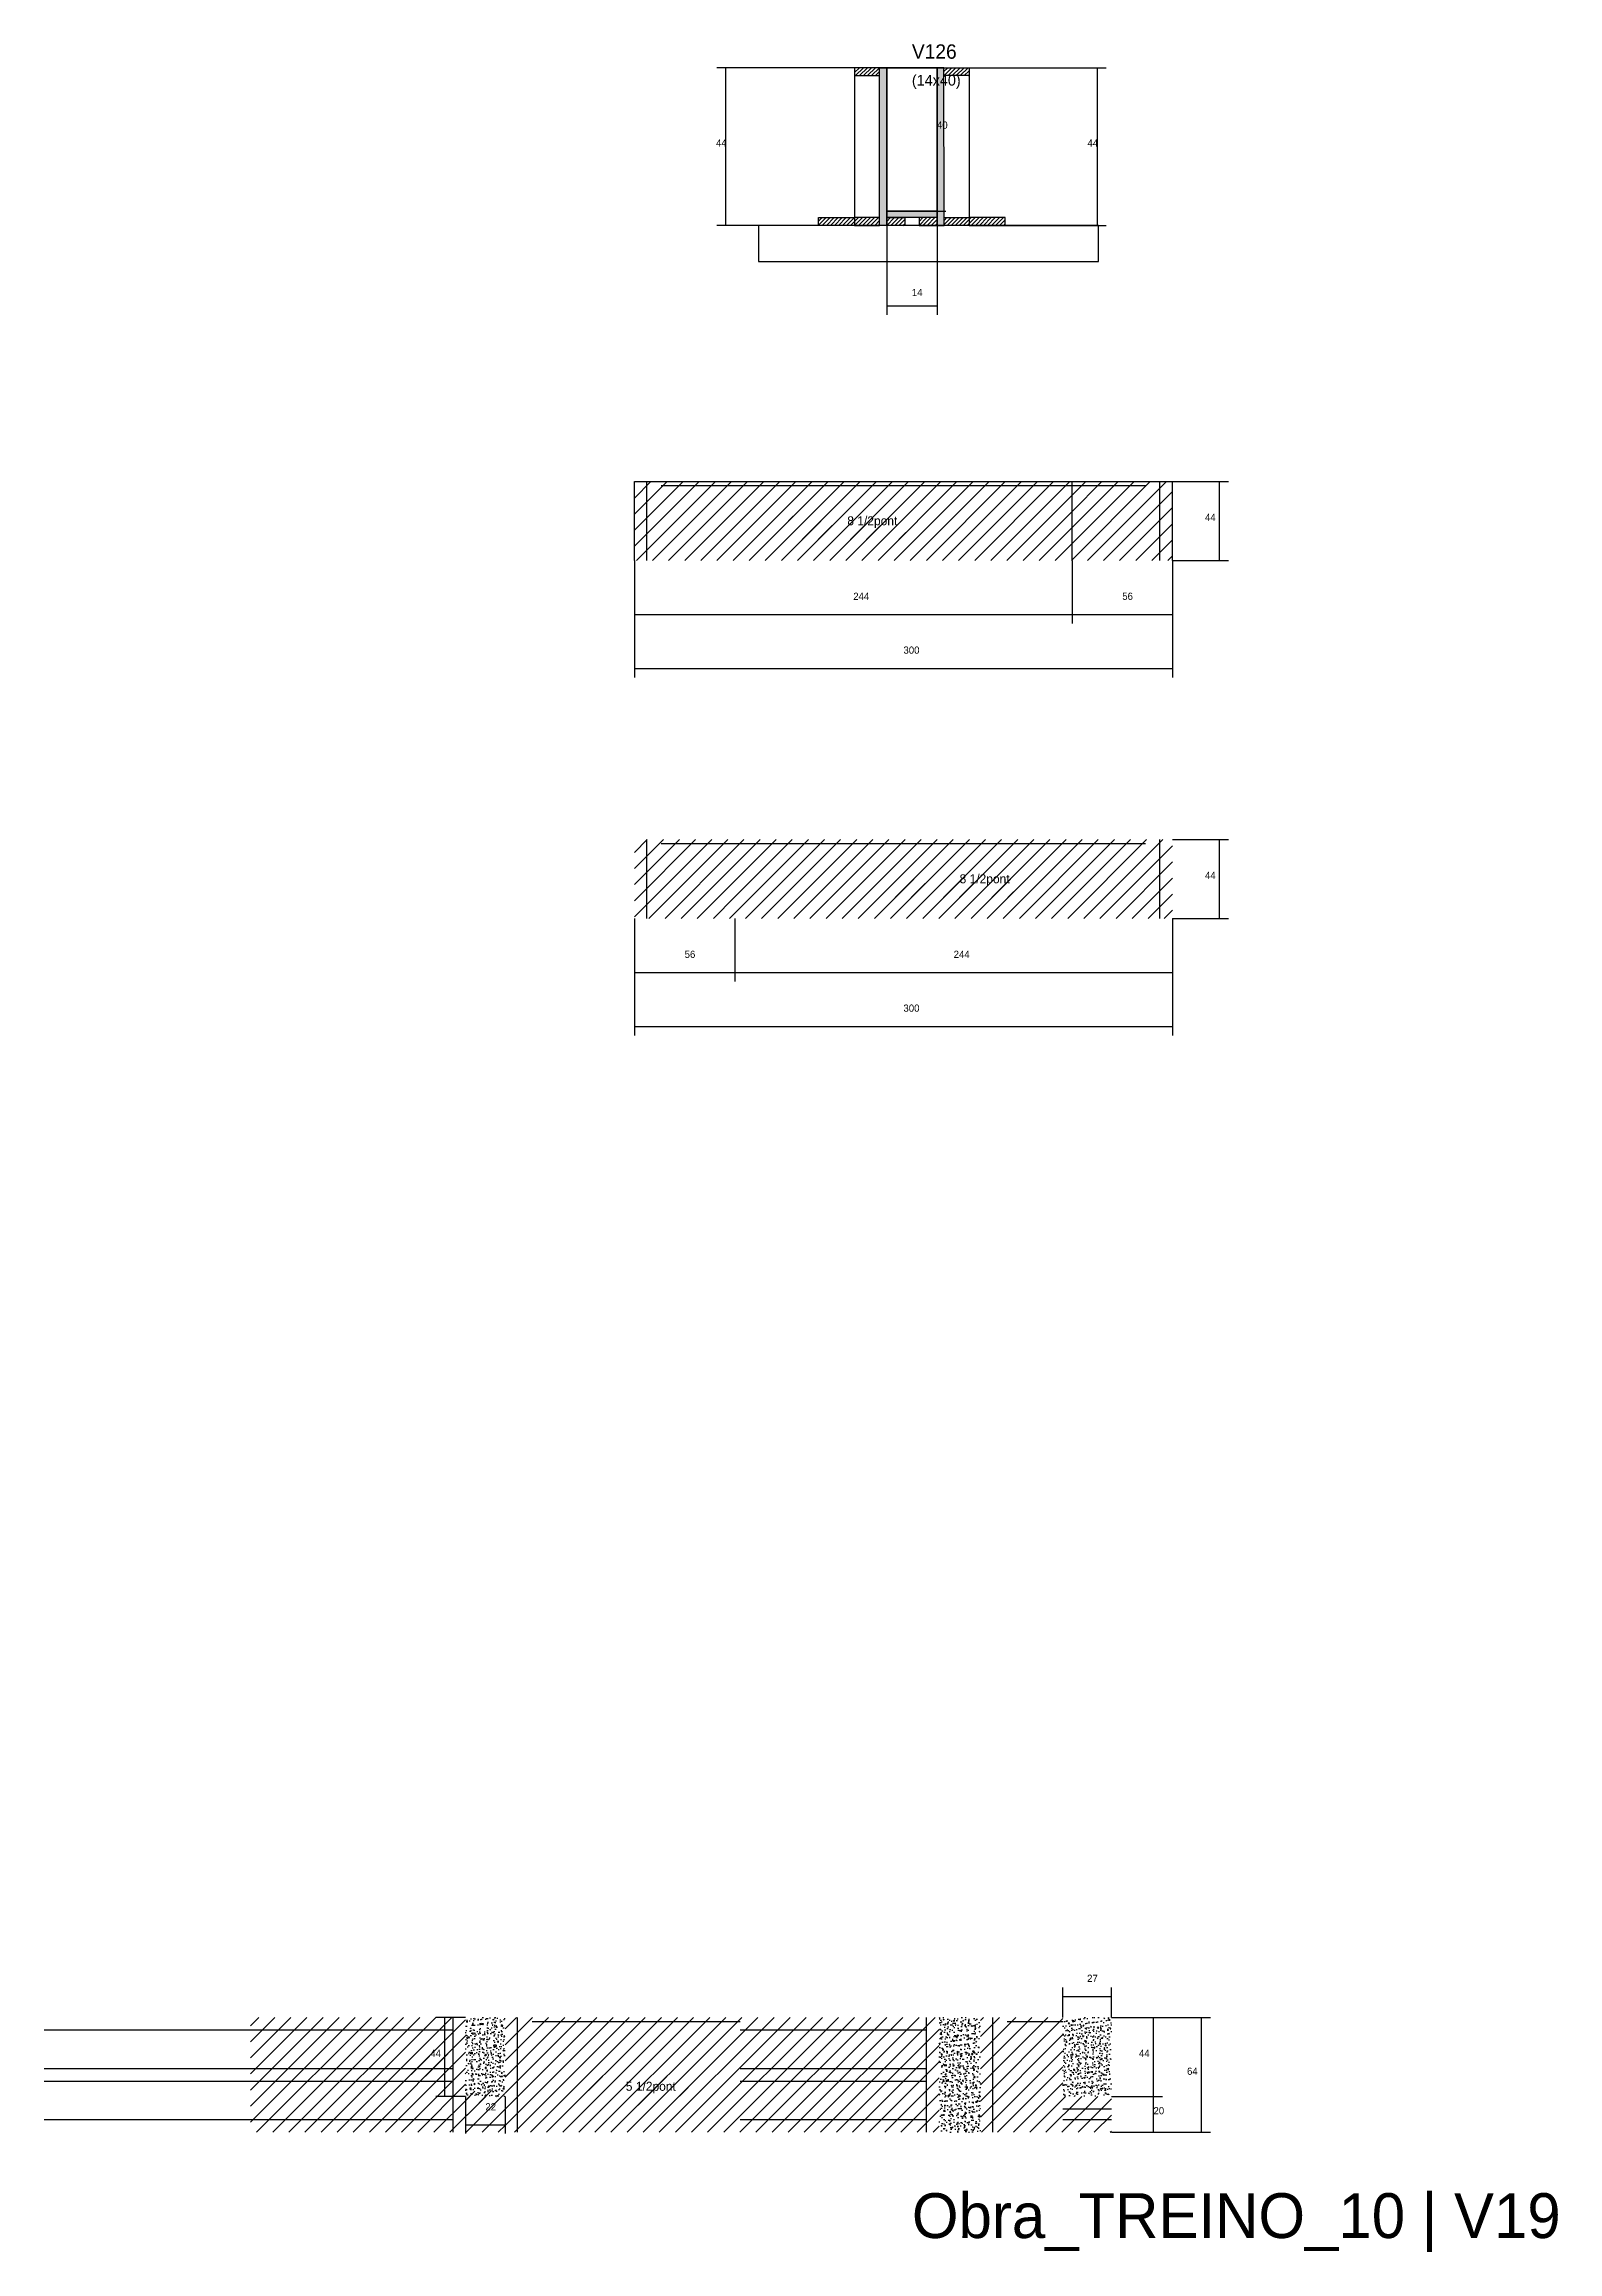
# Model space of a CAD drawing. Header units: metres. Extents: x -2848 to 22762, y -45195 to 1016.
# Drawn here: x 5916 to 6760, y -21018 to -19787 of the extents above; entities that cross this region are included whole.
import ezdxf

# ---------------------------------------------------------------- set-up
doc = ezdxf.new("R2010")
doc.units = ezdxf.units.M
for name, color, linetype in [('CONCRETO', 251, 'Continuous'), ('COTA', 4, 'Continuous'), ('Cota Seção (2x)', 4, 'Continuous'), ('Hachura', 253, 'Continuous'), ('LABEL_ID', 3, 'Continuous'), ('Madeira', 126, 'Continuous'), ('NOMENCLATURA', 7, 'Continuous'), ('Painéis', 200, 'Continuous'), ('SARR_2.2x7', 40, 'Continuous'), ('Texto Seção', 7, 'Continuous')]:
    doc.layers.add(name, color=color, linetype=linetype)

msp = doc.modelspace()

# ---------------------------------------------------------------- texts
at = {"layer": 'COTA'}
for s, p in [('44', (6290.8, -19844)), ('44', (6497.9, -19844)), ('14', (6400, -19927.3)), ('44', (6563.4, -20052.7)), ('244', (6367.3, -20096.7)), ('56', (6517.3, -20096.7)), ('300', (6395.3, -20126.7)), ('44', (6563.4, -20252.3)), ('56', (6273.3, -20296.3)), ('244', (6423.3, -20296.3)), ('300', (6395.3, -20326.3)), ('27', (6497.7, -20867.2)), ('44', (6131.5, -20909)), ('44', (6526.6, -20909)), ('64', (6553.4, -20919)), ('22', (6162.2, -20938.8)), ('20', (6534.7, -20941))]:
    msp.add_text(s, height=4, dxfattribs=at).set_placement(p)
at = {"layer": 'Cota Seção (2x)'}
msp.add_text('40', height=4, dxfattribs=at).set_placement((6414, -19834))
at = {"layer": 'LABEL_ID'}
msp.add_text('Obra_TREINO_10 | V19', height=25, dxfattribs=at).set_placement((6400, -21010))
at = {"layer": 'NOMENCLATURA'}
for s, p in [('8 1/2pont', (6364, -20055.1)), ('8 1/2pont', (6426.6, -20254.7)), ('5 1/2pont', (6240.5, -20927.9))]:
    msp.add_text(s, height=5, dxfattribs=at).set_placement(p)
at = {"layer": 'Texto Seção'}
for s, height, p in [('V126', 8, (6400, -19795)), ('(14x40)', 6, (6400, -19810))]:
    msp.add_text(s, height=height, dxfattribs=at).set_placement(p)

# ---------------------------------------------------------------- hatches: boundary and pattern name
at = {"layer": 'COTA'}
h = msp.add_hatch(dxfattribs=at)
h.set_pattern_fill('AR-CONC', scale=0.03)
h.paths.add_polyline_path([(6151.2, -20931), (6173.2, -20931), (6173.2, -20931), (6173.2, -20887), (6173.2, -20887), (6151.2, -20887), (6151.2, -20887), (6151.2, -20931)])
h = msp.add_hatch(dxfattribs=at)
h.set_pattern_fill('AR-CONC', scale=0.03)
h.paths.add_polyline_path([(6415.2, -20951), (6438.2, -20951), (6438.2, -20887), (6415.2, -20887)])
h = msp.add_hatch(dxfattribs=at)
h.set_pattern_fill('AR-CONC', scale=0.03)
h.paths.add_polyline_path([(6511.2, -20887), (6484.2, -20887), (6484.2, -20931), (6511.2, -20931)])
at = {"layer": 'Hachura'}
h = msp.add_hatch(dxfattribs=at)
h.set_pattern_fill('ANSI31', scale=0.5)
h.paths.add_polyline_path([(6382, -19804.4), (6382, -19800), (6382, -19800), (6368, -19800), (6368, -19800), (6368, -19804.4), (6368, -19804.4), (6382, -19804.4)])
h = msp.add_hatch(color=8, dxfattribs=at)
h.dxf.hatch_style = 1
h.paths.add_polyline_path([(6382, -19800), (6386, -19800), (6386, -19800), (6386, -19888), (6386, -19888), (6382, -19888), (6382, -19888), (6382, -19800)])
h = msp.add_hatch(color=8, dxfattribs=at)
h.dxf.hatch_style = 1
h.paths.add_polyline_path([(6417.9, -19800), (6413.9, -19800), (6413.9, -19800), (6414, -19888), (6414, -19888), (6418, -19888), (6418, -19888), (6417.9, -19800)])
h = msp.add_hatch(dxfattribs=at)
h.set_pattern_fill('ANSI31', scale=0.5)
h.paths.add_polyline_path([(6417.9, -19804.4), (6417.9, -19800), (6417.9, -19800), (6431.9, -19800), (6431.9, -19800), (6431.9, -19804.4), (6431.9, -19804.4), (6417.9, -19804.4)])
h = msp.add_hatch(dxfattribs=at)
h.set_pattern_fill('ANSI31', scale=0.5)
h.paths.add_polyline_path([(6348, -19888), (6348, -19883.6), (6348, -19883.6), (6368, -19883.6), (6368, -19883.6), (6368, -19888), (6368, -19888), (6348, -19888)])
h = msp.add_hatch(dxfattribs=at)
h.set_pattern_fill('ANSI31', scale=0.5)
h.paths.add_polyline_path([(6382, -19888), (6382, -19883.6), (6382, -19883.6), (6368, -19883.6), (6368, -19883.6), (6368, -19888), (6368, -19888), (6382, -19888)])
h = msp.add_hatch(color=8, dxfattribs=at)
h.dxf.hatch_style = 1
h.paths.add_polyline_path([(6386, -19883.6), (6386, -19880), (6386, -19880), (6414, -19880), (6414, -19880), (6414, -19883.6), (6414, -19883.6), (6386, -19883.6)])
h = msp.add_hatch(dxfattribs=at)
h.set_pattern_fill('ANSI31', scale=0.5)
h.paths.add_polyline_path([(6386, -19888), (6386, -19883.6), (6386, -19883.6), (6396, -19883.6), (6396, -19883.6), (6396, -19888), (6396, -19888), (6386, -19888)])
h = msp.add_hatch(dxfattribs=at)
h.set_pattern_fill('ANSI31', scale=0.5)
h.paths.add_polyline_path([(6414, -19888), (6414, -19883.6), (6414, -19883.6), (6404, -19883.6), (6404, -19883.6), (6404, -19888), (6404, -19888), (6414, -19888)])
h = msp.add_hatch(dxfattribs=at)
h.set_pattern_fill('ANSI31', scale=0.5)
h.paths.add_polyline_path([(6418, -19888), (6418, -19883.6), (6418, -19883.6), (6432, -19883.6), (6432, -19883.6), (6432, -19888), (6432, -19888), (6418, -19888)])
h = msp.add_hatch(dxfattribs=at)
h.set_pattern_fill('ANSI31', scale=0.5)
h.paths.add_polyline_path([(6452, -19888), (6452, -19883.6), (6452, -19883.6), (6432, -19883.6), (6432, -19883.6), (6432, -19888), (6432, -19888), (6452, -19888)])
h = msp.add_hatch(dxfattribs=at)
h.set_pattern_fill('ANSI31', scale=2)
h.paths.add_polyline_path([(6489.3, -20074.7), (6489.3, -20030.7), (6245.3, -20030.7), (6245.3, -20074.7)])
h = msp.add_hatch(dxfattribs=at)
h.set_pattern_fill('ANSI31', scale=2)
h.paths.add_polyline_path([(6545.3, -20074.7), (6545.3, -20030.7), (6489.3, -20030.7), (6489.3, -20074.7)])
h = msp.add_hatch(dxfattribs=at)
h.set_pattern_fill('ANSI31', scale=2)
h.paths.add_polyline_path([(6327.7, -20063.1), (6395.3, -20063.1), (6395.3, -20063.1), (6400.8, -20047.1), (6400.8, -20047.1), (6333.2, -20047.1), (6333.2, -20047.1), (6327.7, -20063.1)])
h = msp.add_hatch(dxfattribs=at)
h.set_pattern_fill('ANSI31', scale=2)
h.paths.add_polyline_path([(6245.3, -20230.3), (6245.3, -20274.3), (6301.3, -20274.3), (6301.3, -20230.3)])
h = msp.add_hatch(dxfattribs=at)
h.set_pattern_fill('ANSI31', scale=2)
h.paths.add_polyline_path([(6545.3, -20274.3), (6545.3, -20230.3), (6301.3, -20230.3), (6301.3, -20274.3)])
h = msp.add_hatch(dxfattribs=at)
h.set_pattern_fill('ANSI31', scale=2)
h.paths.add_polyline_path([(6390.2, -20262.7), (6457.9, -20262.7), (6457.9, -20262.7), (6463.4, -20246.7), (6463.4, -20246.7), (6395.7, -20246.7), (6395.7, -20246.7), (6390.2, -20262.7)])
h = msp.add_hatch(dxfattribs=at)
h.set_pattern_fill('ANSI31', scale=2)
h.paths.add_polyline_path([(6173.2, -20951), (6173.2, -20931), (6151.2, -20931), (6151.2, -20887), (6031.2, -20887), (6031.2, -20951)])
h = msp.add_hatch(dxfattribs=at)
h.set_pattern_fill('ANSI31', scale=2)
h.paths.add_polyline_path([(6415.2, -20951), (6415.2, -20887), (6173.2, -20887), (6173.2, -20951)])
h = msp.add_hatch(dxfattribs=at)
h.set_pattern_fill('ANSI31', scale=2)
h.paths.add_polyline_path([(6484.2, -20887), (6438.2, -20887), (6438.2, -20951), (6511.2, -20951), (6511.2, -20931), (6484.2, -20931)])
h = msp.add_hatch(dxfattribs=at)
h.set_pattern_fill('ANSI31', scale=2)
h.paths.add_polyline_path([(6141.3, -20919.8), (6141.3, -20897.6), (6141.3, -20897.6), (6120.8, -20897.6), (6120.8, -20897.6), (6120.8, -20919.8), (6120.8, -20919.8), (6141.3, -20919.8)])
h = msp.add_hatch(dxfattribs=at)
h.set_pattern_fill('ANSI31', scale=2)
h.paths.add_polyline_path([(6204.2, -20935.9), (6271.8, -20935.9), (6271.8, -20935.9), (6277.3, -20919.9), (6277.3, -20919.9), (6209.7, -20919.9), (6209.7, -20919.9), (6204.2, -20935.9)])
h = msp.add_hatch(dxfattribs=at)
h.set_pattern_fill('ANSI31', scale=2)
h.paths.add_polyline_path([(6152, -20948.7), (6173, -20948.7), (6173, -20948.7), (6173, -20928.1), (6173, -20928.1), (6152, -20928.1), (6152, -20928.1), (6152, -20948.7)])

# ---------------------------------------------------------------- linework, layer by layer
at = {"layer": 'CONCRETO'}
for points in [[(6386, -19800), (6386, -19800), (6386, -19800), (6386, -19800), (6414, -19800), (6414, -19800), (6414, -19800), (6414, -19880), (6386, -19880), (6386, -19800)], [(6386, -19880), (6414, -19880), (6414, -19800), (6386, -19800)]]:
    msp.add_lwpolyline(points, close=True, dxfattribs=at)
at = {"layer": 'COTA'}
for p, q in [((6386, -19800), (6291.3, -19800)), ((6296.3, -19888), (6296.3, -19800)), ((6431.9, -19800), (6508.4, -19800)), ((6503.4, -19888), (6503.4, -19800)), ((6348, -19888), (6291.3, -19888)), ((6386, -19883.6), (6386, -19937.8)), ((6414, -19883.6), (6414, -19937.8)), ((6452, -19888), (6508.4, -19888)), ((6386, -19932.8), (6414, -19932.8)), ((6545.3, -20030.7), (6576.5, -20030.7)), ((6571.5, -20074.7), (6571.5, -20030.7)), ((6245.3, -20074.7), (6245.3, -20139.9)), ((6245.3, -20074.7), (6245.3, -20109.8)), ((6489.3, -20074.7), (6489.3, -20109.8)), ((6489.3, -20074.7), (6489.3, -20109.8)), ((6545.3, -20074.7), (6545.3, -20139.9)), ((6545.3, -20074.7), (6545.3, -20109.8)), ((6545.3, -20074.7), (6576.5, -20074.7)), ((6245.3, -20104.8), (6489.3, -20104.8)), ((6489.3, -20104.8), (6545.3, -20104.8)), ((6245.3, -20134.9), (6545.3, -20134.9)), ((6545.3, -20230.3), (6576.5, -20230.3)), ((6571.5, -20274.3), (6571.5, -20230.3)), ((6245.3, -20274.3), (6245.3, -20339.5)), ((6245.3, -20274.3), (6245.3, -20309.4)), ((6301.3, -20274.3), (6301.3, -20309.4)), ((6301.3, -20274.3), (6301.3, -20309.4)), ((6545.3, -20274.3), (6545.3, -20339.5)), ((6545.3, -20274.3), (6545.3, -20309.4)), ((6545.3, -20274.3), (6576.5, -20274.3)), ((6245.3, -20304.4), (6301.3, -20304.4)), ((6301.3, -20304.4), (6545.3, -20304.4)), ((6245.3, -20334.5), (6545.3, -20334.5)), ((6484.2, -20887), (6484.2, -20870.3)), ((6511.2, -20887), (6511.2, -20870.3)), ((6151.2, -20887), (6134.6, -20887)), ((6139.6, -20931), (6139.6, -20887)), ((6484.2, -20875.3), (6511.2, -20875.3)), ((6511.2, -20887), (6539.7, -20887)), ((6511.2, -20887), (6566.5, -20887)), ((6534.7, -20931), (6534.7, -20887)), ((6561.5, -20951), (6561.5, -20887)), ((6151.2, -20931), (6134.6, -20931)), ((6151.2, -20931), (6151.2, -20951.8)), ((6173.2, -20931), (6173.2, -20951.8)), ((6511.2, -20931), (6539.7, -20931)), ((6511.2, -20931), (6539.7, -20931)), ((6534.7, -20951), (6534.7, -20931)), ((6151.2, -20946.8), (6173.2, -20946.8)), ((6511.2, -20951), (6539.7, -20951)), ((6511.2, -20951), (6566.5, -20951))]:
    msp.add_line(p, q, dxfattribs=at)
at = {"layer": 'Cota Seção (2x)'}
for p, q in [((6413.9, -19800), (6419, -19800)), ((6414, -19880), (6414, -19800)), ((6414, -19880), (6419, -19880))]:
    msp.add_line(p, q, dxfattribs=at)
at = {"layer": 'Madeira'}
for points in [[(6382, -19804.4), (6382, -19800), (6368, -19800), (6368, -19804.4)], [(6382, -19800), (6368, -19800), (6368, -19888), (6382, -19888)], [(6417.9, -19804.4), (6417.9, -19800), (6431.9, -19800), (6431.9, -19804.4)], [(6417.9, -19800), (6431.9, -19800), (6432, -19888), (6418, -19888)], [(6314.5, -19908), (6504.1, -19908), (6504.1, -19888), (6314.5, -19888)], [(6348, -19888), (6348, -19883.6), (6368, -19883.6), (6368, -19888)], [(6382, -19888), (6382, -19883.6), (6368, -19883.6), (6368, -19888)], [(6386, -19888), (6386, -19883.6), (6396, -19883.6), (6396, -19888)], [(6414, -19888), (6414, -19883.6), (6404, -19883.6), (6404, -19888)], [(6418, -19888), (6418, -19883.6), (6432, -19883.6), (6432, -19888)], [(6452, -19888), (6452, -19883.6), (6432, -19883.6), (6432, -19888)]]:
    msp.add_lwpolyline(points, close=True, dxfattribs=at)
at = {"layer": 'Painéis'}
for p, q in [((6386, -19888), (6386, -19800)), ((6414, -19888), (6414, -19800)), ((6386, -19880), (6414, -19880)), ((6386, -19883.6), (6386, -19880)), ((6414, -19883.6), (6414, -19880)), ((6245.3, -20030.7), (6545.3, -20030.7)), ((6245.3, -20074.7), (6245.3, -20030.7)), ((6489.3, -20074.7), (6489.3, -20030.7)), ((6545.3, -20074.7), (6545.3, -20030.7))]:
    msp.add_line(p, q, dxfattribs=at)
for points in [[(6382, -19800), (6386, -19800), (6386, -19888), (6382, -19888)], [(6417.9, -19800), (6413.9, -19800), (6414, -19888), (6418, -19888)], [(6386, -19883.6), (6386, -19880), (6414, -19880), (6414, -19883.6)]]:
    msp.add_lwpolyline(points, close=True, dxfattribs=at)
at = {"layer": 'SARR_2.2x7'}
for p, q in [((6252.3, -20074.7), (6252.3, -20030.7)), ((6260.3, -20032.9), (6489.3, -20032.9)), ((6489.3, -20032.9), (6530.3, -20032.9)), ((6538.3, -20074.7), (6538.3, -20030.7)), ((6252.3, -20274.3), (6252.3, -20230.3)), ((6260.3, -20232.5), (6301.3, -20232.5)), ((6301.3, -20232.5), (6530.3, -20232.5)), ((6538.3, -20274.3), (6538.3, -20230.3)), ((6144.2, -20951), (6144.2, -20887)), ((6180.2, -20951), (6180.2, -20887)), ((6408.2, -20951), (6408.2, -20887)), ((6445.2, -20951), (6445.2, -20887)), ((5916.2, -20894), (6144.2, -20894)), ((6188.2, -20889.2), (6304.2, -20889.2)), ((6304.2, -20894), (6408.2, -20894)), ((6453.2, -20889.2), (6484.2, -20889.2)), ((5916.2, -20915.5), (6144.2, -20915.5)), ((5916.2, -20922.5), (6144.2, -20922.5)), ((6304.2, -20915.5), (6408.2, -20915.5)), ((6304.2, -20922.5), (6408.2, -20922.5)), ((5916.2, -20944), (6144.2, -20944)), ((6304.2, -20944), (6408.2, -20944)), ((6484.2, -20938), (6511.2, -20938)), ((6484.2, -20944), (6511.2, -20944))]:
    msp.add_line(p, q, dxfattribs=at)

msp.set_redraw_order([(e.dxf.handle, doc.entitydb.next_handle()) for e in msp.query("TEXT MTEXT ATTDEF DIMENSION ARC_DIMENSION")])  # texts and dimensions are drawn at this point

doc.saveas('drawing.dxf')
